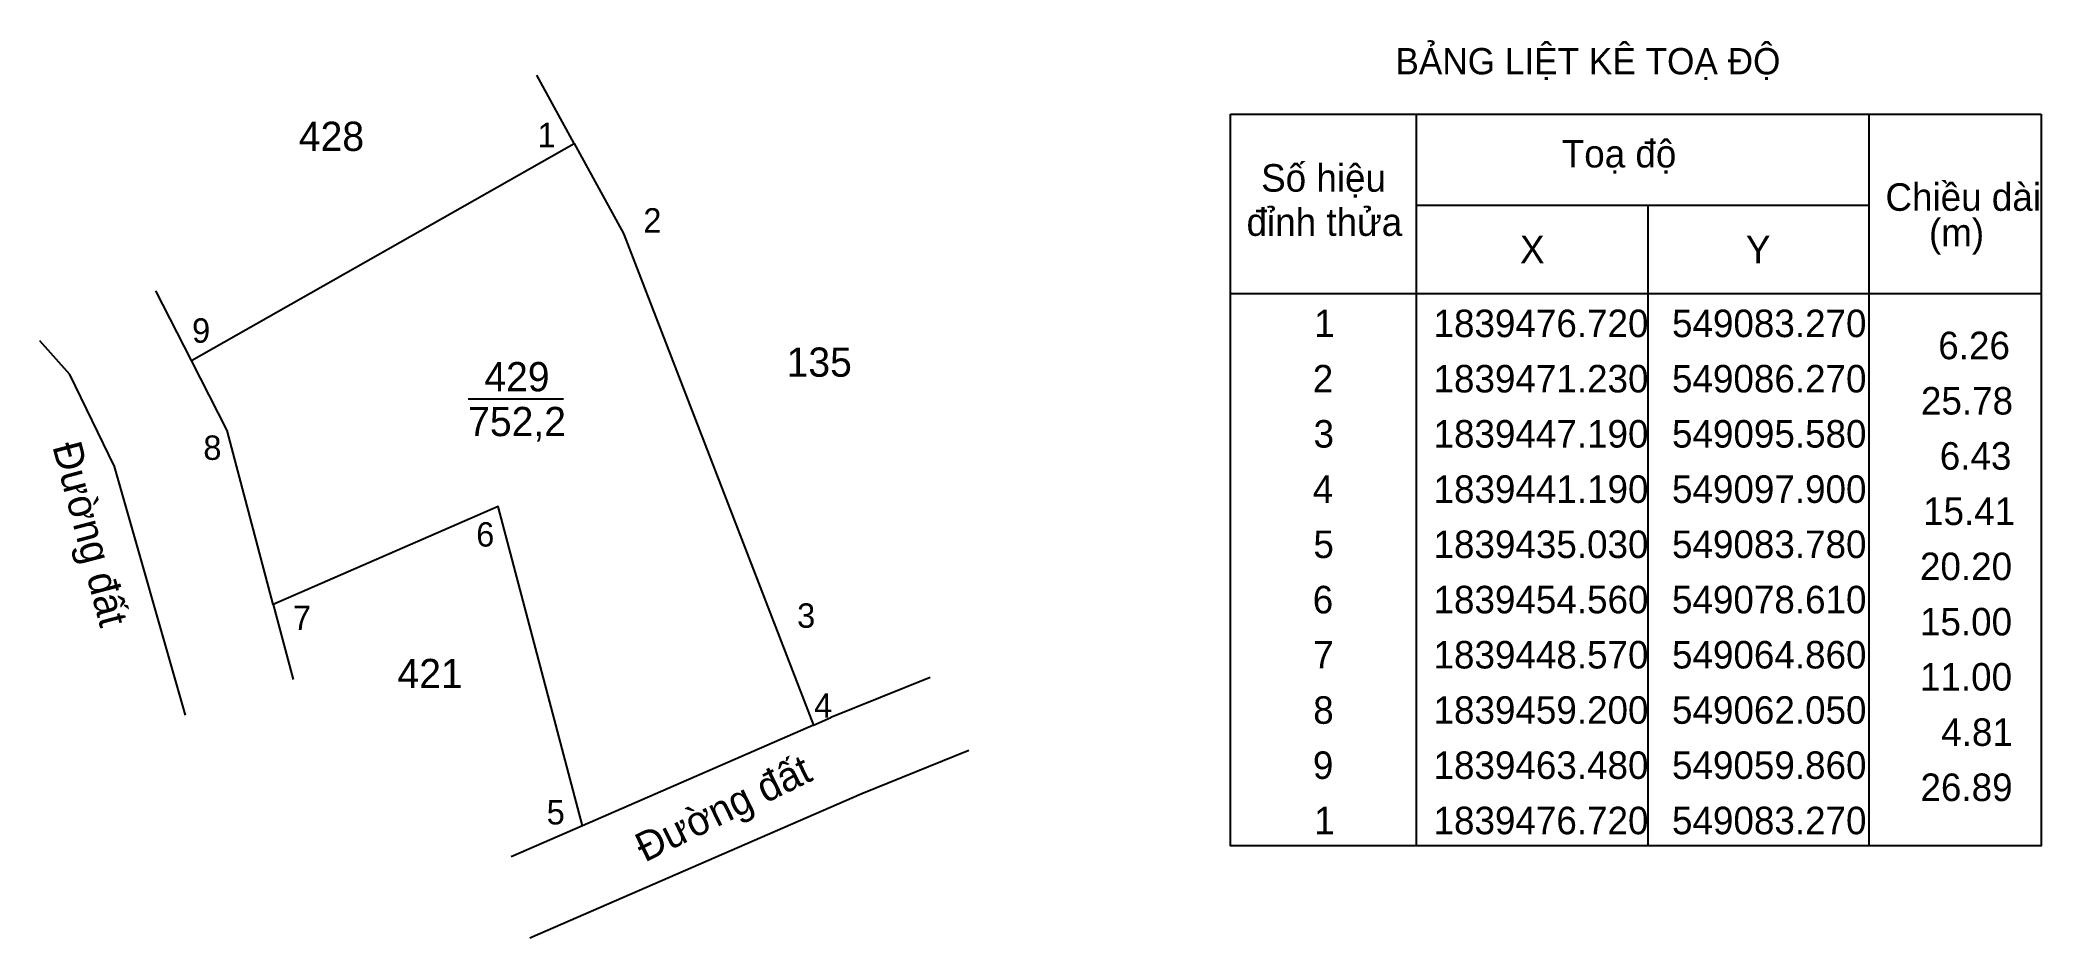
# Model space of a CAD drawing. Extents: x 548795 to 549616, y 1839370 to 1839543.
# Drawn here: x 548794.6 to 548917, y 1839461.2 to 1839516.1 of the extents above; entities that cross this region are included whole.
import ezdxf

# ---------------------------------------------------------------- set-up
doc = ezdxf.new("R2010")
doc.units = 0
doc.layers.add('Level 5', color=7, linetype='Continuous')

msp = doc.modelspace()

# ---------------------------------------------------------------- texts
at = {"layer": 'Level 5'}
for s, height, p in [('BẢNG LIỆT KÊ TOẠ ĐỘ', 1.608, (548877.49, 1839514)), ('428', 1.787, (548810.45, 1839509.32)), ('1', 1.49, (548825.04, 1839509.55)), ('Toạ độ', 1.683, (548887.66, 1839508.31)), ('Số hiệu', 1.683, (548869.28, 1839506.83)), ('Chiều dài', 1.683, (548907.45, 1839505.66)), ('2', 1.49, (548831.51, 1839504.33)), ('đỉnh thửa', 1.683, (548868.39, 1839504.13)), ('(m)', 1.683, (548910.11, 1839503.49)), ('X', 1.68, (548885.11, 1839502.46)), ('Y', 1.68, (548898.92, 1839502.46)), (' 1', 1.683, (548871.9, 1839497.94)), ('1839476.720', 1.683, (548879.82, 1839497.94)), ('549083.270', 1.683, (548894.4, 1839497.94)), ('9', 1.49, (548803.92, 1839497.6)), ('6.26', 1.683, (548910.68, 1839496.59)), ('135', 1.787, (548840.27, 1839495.52)), ('429', 1.787, (548821.79, 1839494.63)), (' 2', 1.683, (548871.81, 1839494.56)), ('1839471.230', 1.683, (548879.82, 1839494.56)), ('549086.270', 1.683, (548894.4, 1839494.56)), ('25.78', 1.683, (548909.62, 1839493.21)), ('752,2', 1.787, (548820.8, 1839491.89)), (' 3', 1.683, (548871.86, 1839491.19)), ('1839447.190', 1.683, (548879.82, 1839491.19)), ('549095.580', 1.683, (548894.4, 1839491.19)), ('8', 1.49, (548804.61, 1839490.44)), ('6.43', 1.683, (548910.77, 1839489.84)), (' 4', 1.683, (548871.81, 1839487.81)), ('1839441.190', 1.683, (548879.82, 1839487.81)), ('549097.900', 1.683, (548894.4, 1839487.81)), ('15.41', 1.683, (548909.75, 1839486.46)), ('6', 1.49, (548821.29, 1839485.14)), (' 5', 1.683, (548871.85, 1839484.44)), ('1839435.030', 1.683, (548879.82, 1839484.44)), ('549083.780', 1.683, (548894.4, 1839484.44)), ('20.20', 1.683, (548909.56, 1839483.09)), (' 6', 1.683, (548871.81, 1839481.06)), ('1839454.560', 1.683, (548879.82, 1839481.06)), ('549078.610', 1.683, (548894.4, 1839481.06)), ('7', 1.49, (548810.09, 1839480.04)), ('3', 1.49, (548840.91, 1839480.18)), ('15.00', 1.683, (548909.56, 1839479.71)), (' 7', 1.683, (548871.84, 1839477.69)), ('1839448.570', 1.683, (548879.82, 1839477.69)), ('549064.860', 1.683, (548894.4, 1839477.69)), ('421', 1.787, (548816.48, 1839476.49)), ('11.00', 1.683, (548909.56, 1839476.34)), ('4', 1.49, (548841.95, 1839474.69)), (' 8', 1.683, (548871.84, 1839474.31)), ('1839459.200', 1.683, (548879.82, 1839474.31)), ('549062.050', 1.683, (548894.4, 1839474.31)), ('4.81', 1.683, (548910.86, 1839472.96)), (' 9', 1.683, (548871.82, 1839470.94)), ('1839463.480', 1.683, (548879.82, 1839470.94)), ('549059.860', 1.683, (548894.4, 1839470.94)), ('26.89', 1.683, (548909.59, 1839469.59)), ('5', 1.49, (548825.6, 1839468.16)), (' 1', 1.683, (548871.9, 1839467.56)), ('1839476.720', 1.683, (548879.82, 1839467.56)), ('549083.270', 1.683, (548894.4, 1839467.56))]:
    msp.add_text(s, height=height, dxfattribs=at).set_placement(p)
for rotation, p in [(284.8202, (548795.37, 1839491.27)), (26.0842, (548831.6, 1839465.82))]:
    msp.add_text('Đường đất', height=1.787, rotation=rotation, dxfattribs=at).set_placement(p)

# ---------------------------------------------------------------- linework, layer by layer
at = {"layer": 'Level 5'}
for p, q in [((548827.29, 1839509.77), (548825, 1839513.95)), ((548867.41, 1839500.61), (548867.41, 1839511.57)), ((548867.41, 1839511.57), (548916.96, 1839511.57)), ((548878.75, 1839511.57), (548878.75, 1839500.61)), ((548906.43, 1839511.57), (548906.43, 1839500.61)), ((548916.96, 1839511.57), (548916.96, 1839500.61)), ((548878.75, 1839506.01), (548906.43, 1839506.01)), ((548892.93, 1839506.01), (548892.93, 1839500.61)), ((548803.88, 1839496.52), (548801.71, 1839500.77)), ((548803.88, 1839496.52), (548801.71, 1839500.77)), ((548867.41, 1839500.61), (548916.96, 1839500.61)), ((548867.41, 1839500.61), (548916.96, 1839500.61)), ((548878.75, 1839500.61), (548878.75, 1839466.86)), ((548892.93, 1839500.61), (548892.93, 1839466.86)), ((548906.43, 1839500.61), (548906.43, 1839466.86)), ((548820.8, 1839494.16), (548826.63, 1839494.16)), ((548808.88, 1839481.61), (548810.1, 1839477.01)), ((548841.92, 1839474.23), (548842.98, 1839474.69)), ((548827.79, 1839468.08), (548823.43, 1839466.17))]:
    msp.add_line(p, q, dxfattribs=at)
msp.add_lwpolyline([(548803.88, 1839496.52), (548827.29, 1839509.77), (548830.29, 1839504.27), (548839.6, 1839480.23), (548841.92, 1839474.23), (548827.79, 1839468.08), (548822.63, 1839487.6), (548808.88, 1839481.61), (548806.07, 1839492.24)], close=True, dxfattribs=at)
for points in [[(548916.96, 1839500.61), (548916.96, 1839466.86), (548867.41, 1839466.86), (548867.41, 1839500.61)], [(548803.51, 1839474.84), (548799.18, 1839490.04), (548796.44, 1839495.66), (548794.62, 1839497.72)], [(548849.05, 1839477.13), (548842.98, 1839474.69)], [(548824.57, 1839461.22), (548844.87, 1839470.05), (548851.41, 1839472.69)]]:
    msp.add_lwpolyline(points, dxfattribs=at)

msp.set_redraw_order([(e.dxf.handle, doc.entitydb.next_handle()) for e in msp.query("TEXT MTEXT ATTDEF DIMENSION ARC_DIMENSION")])  # texts and dimensions are drawn at this point

doc.saveas('drawing.dxf')
